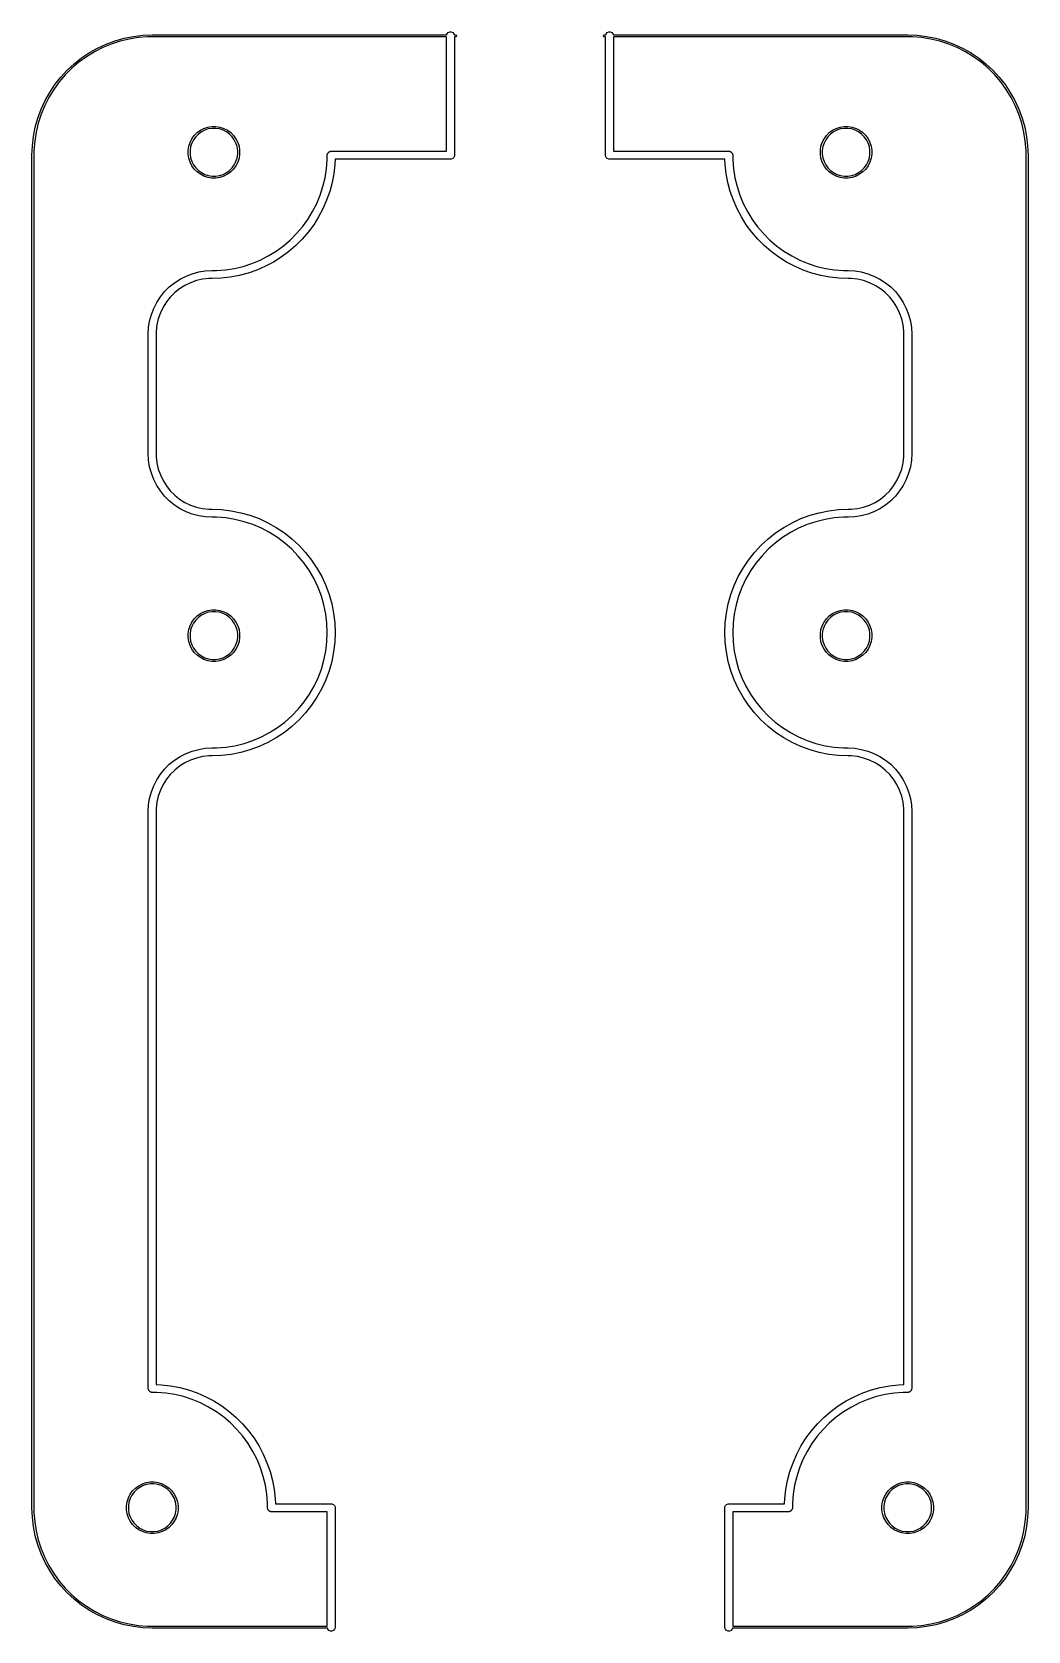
# Model space of a CAD drawing. Header units: millimetres. Extents: x 119.9 to 170.1, y -110.2 to -29.8.
import ezdxf

# ---------------------------------------------------------------- set-up
doc = ezdxf.new("R2010")
doc.units = ezdxf.units.MM
doc.layers.add('User.Drawings', color=9, linetype='CONTINUOUS', true_color=0xc2c2c2)

msp = doc.modelspace()

# ---------------------------------------------------------------- linework, layer by layer
at = {"layer": 'User.Drawings', "linetype": 'CONTINUOUS'}
for p, q in [((123.253357, -30.60941), (123.684765, -30.410529)), ((123.939014, -30.413454), (123.507052, -30.592379)), ((123.684765, -30.410529), (124.130447, -30.246108)), ((124.383683, -30.268972), (123.939014, -30.413454)), ((124.130447, -30.246108), (124.587655, -30.117162)), ((124.838317, -30.159825), (124.383683, -30.268972)), ((124.587655, -30.117162), (125.053571, -30.024485)), ((125.300113, -30.086683), (124.838317, -30.159825)), ((125.053571, -30.024485), (125.525322, -29.96865)), ((125.766224, -30.05), (125.300113, -30.086683)), ((125.525322, -29.96865), (125.999986, -29.95)), ((126, -30.05), (125.766224, -30.05)), ((125.999986, -29.95), (125.999999, -29.949998)), ((125.999999, -29.949998), (140.808391, -29.949999)), ((126.000006, -30.049998), (126, -30.05)), ((140.8, -30.049999), (126.000006, -30.049998)), ((140.8, -35.799999), (140.8, -30.049999)), ((140.808391, -29.949999), (140.833706, -29.888886)), ((140.833706, -29.888886), (140.888886, -29.833706)), ((140.888886, -29.833706), (140.960982, -29.803843)), ((140.960982, -29.803843), (141.039018, -29.803843)), ((141.039018, -29.803843), (141.111114, -29.833706)), ((141.111114, -29.833706), (141.166294, -29.888886)), ((141.166294, -29.888886), (141.191608, -29.949999)), ((141.191608, -29.949999), (141.25, -29.95)), ((141.25, -30.05), (141.2, -30.049999)), ((141.2, -30.049999), (141.2, -35.999999)), ((141.25, -29.95), (141.269134, -29.953806)), ((141.269134, -30.046194), (141.25, -30.05)), ((141.269134, -29.953806), (141.296194, -29.980866)), ((141.296194, -30.019134), (141.269134, -30.046194)), ((141.296194, -29.980866), (141.296194, -30.019134)), ((148.703807, -29.980868), (148.730867, -29.953808)), ((148.703807, -30.019136), (148.703807, -29.980868)), ((148.730867, -30.046196), (148.703807, -30.019136)), ((148.730867, -29.953808), (148.750001, -29.950002)), ((148.750001, -30.050002), (148.730867, -30.046196)), ((148.750001, -29.950002), (148.808391, -29.950001)), ((148.8, -30.050001), (148.750001, -30.050002)), ((148.8, -36), (148.8, -30.050001)), ((148.808391, -29.950001), (148.833706, -29.888886)), ((148.833706, -29.888886), (148.888886, -29.833706)), ((148.888886, -29.833706), (148.960982, -29.803843)), ((148.960982, -29.803843), (149.039018, -29.803843)), ((149.039018, -29.803843), (149.111114, -29.833706)), ((149.111114, -29.833706), (149.166294, -29.888886)), ((149.166294, -29.888886), (149.191608, -29.950001)), ((149.191608, -29.950001), (164, -29.95)), ((164, -30.05), (149.2, -30.050001)), ((149.2, -30.050001), (149.2, -35.799999)), ((164, -29.95), (164.474678, -29.96865)), ((164.233776, -30.05), (164, -30.05)), ((164.699887, -30.086683), (164.233776, -30.05)), ((164.474678, -29.96865), (164.946429, -30.024485)), ((165.161683, -30.159825), (164.699887, -30.086683)), ((164.946429, -30.024485), (165.412345, -30.117162)), ((165.616317, -30.268972), (165.161683, -30.159825)), ((165.412345, -30.117162), (165.869553, -30.246108)), ((166.060986, -30.413454), (165.616317, -30.268972)), ((165.869553, -30.246108), (166.315235, -30.410529)), ((166.492948, -30.592379), (166.060986, -30.413454)), ((166.315235, -30.410529), (166.746643, -30.60941)), ((122.313548, -31.323759), (121.958019, -31.627409)), ((122.070839, -31.399544), (122.443899, -31.105447)), ((122.691806, -31.048938), (122.313548, -31.323759)), ((122.443899, -31.105447), (122.838883, -30.841527)), ((123.09046, -30.804643), (122.691806, -31.048938)), ((122.838883, -30.841527), (123.253357, -30.60941)), ((123.507052, -30.592379), (123.09046, -30.804643)), ((166.90954, -30.804643), (166.492948, -30.592379)), ((166.746643, -30.60941), (167.161117, -30.841527)), ((167.308194, -31.048938), (166.90954, -30.804643)), ((167.161117, -30.841527), (167.556101, -31.105447)), ((167.686452, -31.323759), (167.308194, -31.048938)), ((167.556101, -31.105447), (167.929161, -31.399544)), ((168.041981, -31.627409), (167.686452, -31.323759)), ((121.105447, -32.443899), (121.399544, -32.070839)), ((121.627409, -31.958019), (121.323759, -32.313548)), ((121.399544, -32.070839), (121.722004, -31.722004)), ((121.958019, -31.627409), (121.627409, -31.958019)), ((121.722004, -31.722004), (122.070839, -31.399544)), ((167.929161, -31.399544), (168.277996, -31.722004)), ((168.372591, -31.958019), (168.041981, -31.627409)), ((168.277996, -31.722004), (168.600456, -32.070839)), ((168.676241, -32.313548), (168.372591, -31.958019)), ((168.600456, -32.070839), (168.894553, -32.443899)), ((120.60941, -33.253357), (120.841527, -32.838883)), ((121.048938, -32.691806), (120.804643, -33.09046)), ((120.841527, -32.838883), (121.105447, -32.443899)), ((121.323759, -32.313548), (121.048938, -32.691806)), ((168.951062, -32.691806), (168.676241, -32.313548)), ((168.894553, -32.443899), (169.158473, -32.838883)), ((169.195357, -33.09046), (168.951062, -32.691806)), ((169.158473, -32.838883), (169.39059, -33.253357)), ((120.246108, -34.130447), (120.410529, -33.684765)), ((120.410529, -33.684765), (120.60941, -33.253357)), ((120.592379, -33.507052), (120.413454, -33.939014)), ((120.804643, -33.09046), (120.592379, -33.507052)), ((169.407621, -33.507052), (169.195357, -33.09046)), ((169.39059, -33.253357), (169.589471, -33.684765)), ((169.586546, -33.939014), (169.407621, -33.507052)), ((169.589471, -33.684765), (169.753892, -34.130447)), ((120.117162, -34.587655), (120.246108, -34.130447)), ((120.268972, -34.383683), (120.159825, -34.838317)), ((120.413454, -33.939014), (120.268972, -34.383683)), ((128.796521, -34.585919), (128.998003, -34.554007)), ((128.998003, -34.554007), (129.201997, -34.554007)), ((129.201997, -34.554007), (129.403479, -34.585919)), ((160.596521, -34.585919), (160.798003, -34.554007)), ((160.798003, -34.554007), (161.001997, -34.554007)), ((161.001997, -34.554007), (161.203479, -34.585919)), ((169.731028, -34.383683), (169.586546, -33.939014)), ((169.840175, -34.838317), (169.731028, -34.383683)), ((169.753892, -34.130447), (169.882838, -34.587655)), ((119.96865, -35.525322), (120.024485, -35.053571)), ((120.024485, -35.053571), (120.117162, -34.587655)), ((120.086683, -35.300113), (120.05, -35.766224)), ((120.159825, -34.838317), (120.086683, -35.300113)), ((127.835919, -35.546521), (127.898957, -35.352512)), ((127.898957, -35.352512), (127.991568, -35.170752)), ((128.073668, -35.221063), (127.987916, -35.38936)), ((127.991568, -35.170752), (128.111472, -35.005718)), ((128.184691, -35.068252), (128.073668, -35.221063)), ((128.111472, -35.005718), (128.255718, -34.861472)), ((128.318252, -34.934691), (128.184691, -35.068252)), ((128.255718, -34.861472), (128.420752, -34.741568)), ((128.471063, -34.823668), (128.318252, -34.934691)), ((128.420752, -34.741568), (128.602512, -34.648957)), ((128.63936, -34.737916), (128.471063, -34.823668)), ((128.602512, -34.648957), (128.796521, -34.585919)), ((128.818999, -34.679548), (128.63936, -34.737916)), ((129.005558, -34.65), (128.818999, -34.679548)), ((129.194442, -34.65), (129.005558, -34.65)), ((129.381001, -34.679548), (129.194442, -34.65)), ((129.56064, -34.737916), (129.381001, -34.679548)), ((129.403479, -34.585919), (129.597488, -34.648957)), ((129.728937, -34.823668), (129.56064, -34.737916)), ((129.597488, -34.648957), (129.779248, -34.741568)), ((129.881748, -34.934691), (129.728937, -34.823668)), ((129.779248, -34.741568), (129.944282, -34.861472)), ((130.015309, -35.068252), (129.881748, -34.934691)), ((129.944282, -34.861472), (130.088528, -35.005718)), ((130.126332, -35.221063), (130.015309, -35.068252)), ((130.088528, -35.005718), (130.208432, -35.170752)), ((130.212084, -35.38936), (130.126332, -35.221063)), ((130.208432, -35.170752), (130.301043, -35.352512)), ((130.301043, -35.352512), (130.364081, -35.546521)), ((159.635919, -35.546521), (159.698957, -35.352512)), ((159.698957, -35.352512), (159.791568, -35.170752)), ((159.873668, -35.221063), (159.787916, -35.38936)), ((159.791568, -35.170752), (159.911472, -35.005718)), ((159.984691, -35.068252), (159.873668, -35.221063)), ((159.911472, -35.005718), (160.055718, -34.861472)), ((160.118252, -34.934691), (159.984691, -35.068252)), ((160.055718, -34.861472), (160.220752, -34.741568)), ((160.271063, -34.823668), (160.118252, -34.934691)), ((160.220752, -34.741568), (160.402512, -34.648957)), ((160.43936, -34.737916), (160.271063, -34.823668)), ((160.402512, -34.648957), (160.596521, -34.585919)), ((160.618999, -34.679548), (160.43936, -34.737916)), ((160.805558, -34.65), (160.618999, -34.679548)), ((160.994442, -34.65), (160.805558, -34.65)), ((161.181001, -34.679548), (160.994442, -34.65)), ((161.36064, -34.737916), (161.181001, -34.679548)), ((161.203479, -34.585919), (161.397488, -34.648957)), ((161.528937, -34.823668), (161.36064, -34.737916)), ((161.397488, -34.648957), (161.579248, -34.741568)), ((161.681748, -34.934691), (161.528937, -34.823668)), ((161.579248, -34.741568), (161.744282, -34.861472)), ((161.815309, -35.068252), (161.681748, -34.934691)), ((161.744282, -34.861472), (161.888528, -35.005718)), ((161.926332, -35.221063), (161.815309, -35.068252)), ((161.888528, -35.005718), (162.008432, -35.170752)), ((162.012084, -35.38936), (161.926332, -35.221063)), ((162.008432, -35.170752), (162.101043, -35.352512)), ((162.101043, -35.352512), (162.164081, -35.546521)), ((169.913317, -35.300113), (169.840175, -34.838317)), ((169.882838, -34.587655), (169.975515, -35.053571)), ((169.95, -35.766224), (169.913317, -35.300113)), ((169.975515, -35.053571), (170.03135, -35.525322)), ((119.95, -35.999999), (119.96865, -35.525322)), ((119.95, -36), (119.95, -35.999999)), ((119.95, -103.999999), (119.95, -36)), ((120.05, -35.766224), (120.05, -35.999999)), ((120.05, -35.999999), (120.05, -36)), ((120.05, -36), (120.05, -103.999999)), ((127.804007, -35.748003), (127.835919, -35.546521)), ((127.804007, -35.755558), (127.804007, -35.748003)), ((127.804007, -35.951997), (127.804007, -35.755558)), ((127.835919, -36.153479), (127.804007, -35.951997)), ((127.898957, -36.347488), (127.835919, -36.153479)), ((127.929548, -35.568999), (127.9, -35.755558)), ((127.9, -35.755558), (127.9, -35.944442)), ((127.9, -35.944442), (127.929548, -36.131001)), ((127.987916, -35.38936), (127.929548, -35.568999)), ((127.929548, -36.131001), (127.987916, -36.31064)), ((130.270452, -35.568999), (130.212084, -35.38936)), ((130.212084, -36.31064), (130.270452, -36.131001)), ((130.3, -35.755558), (130.270452, -35.568999)), ((130.270452, -36.131001), (130.3, -35.944442)), ((130.3, -35.944442), (130.3, -35.755558)), ((130.364081, -36.153479), (130.301043, -36.347488)), ((130.364081, -35.546521), (130.395993, -35.748003)), ((130.395993, -35.951997), (130.364081, -36.153479)), ((130.395993, -35.748003), (130.395993, -35.951997)), ((134.799999, -35.999999), (134.803843, -35.980673)), ((134.799999, -36.227882), (134.799999, -35.999999)), ((134.803843, -35.960982), (134.811378, -35.942789)), ((134.803843, -35.980673), (134.803843, -35.960982)), ((134.811378, -35.942789), (134.815223, -35.923462)), ((134.815223, -35.923462), (134.82617, -35.907078)), ((134.82617, -35.907078), (134.833706, -35.888886)), ((134.833706, -35.888886), (134.847631, -35.87496)), ((134.847631, -35.87496), (134.858578, -35.858578)), ((134.858578, -35.858578), (134.87496, -35.847631)), ((134.87496, -35.847631), (134.888886, -35.833706)), ((134.888886, -35.833706), (134.907078, -35.82617)), ((134.907078, -35.82617), (134.923462, -35.815223)), ((134.923462, -35.815223), (134.942789, -35.811378)), ((134.942789, -35.811378), (134.960982, -35.803843)), ((134.960982, -35.803843), (134.999988, -35.800001)), ((134.999988, -35.800001), (134.999999, -35.799999)), ((134.999999, -35.799999), (135.000004, -35.799999)), ((135.000004, -35.799999), (140.8, -35.799999)), ((141.111114, -36.166293), (141.039018, -36.196156)), ((141.166294, -36.111113), (141.111114, -36.166293)), ((141.196157, -36.039017), (141.166294, -36.111113)), ((141.2, -35.999999), (141.196157, -36.039017)), ((148.803843, -36.039017), (148.8, -36)), ((148.803843, -36.039018), (148.803843, -36.039017)), ((148.833706, -36.111114), (148.803843, -36.039018)), ((148.888886, -36.166294), (148.833706, -36.111114)), ((148.960982, -36.196157), (148.888886, -36.166294)), ((149.2, -35.799999), (154.999999, -35.799999)), ((154.999999, -35.799999), (155.039017, -35.803842)), ((155.039017, -35.803842), (155.057215, -35.811379)), ((155.057215, -35.811379), (155.076536, -35.815223)), ((155.076536, -35.815223), (155.092914, -35.826166)), ((155.092914, -35.826166), (155.111113, -35.833705)), ((155.111113, -35.833705), (155.125043, -35.847635)), ((155.125043, -35.847635), (155.14142, -35.858578)), ((155.14142, -35.858578), (155.152362, -35.874954)), ((155.152362, -35.874954), (155.166293, -35.888885)), ((155.166293, -35.888885), (155.173831, -35.907083)), ((155.173831, -35.907083), (155.184775, -35.923462)), ((155.184775, -35.923462), (155.188618, -35.942782)), ((155.188618, -35.942782), (155.196156, -35.960981)), ((155.196156, -35.960981), (155.196156, -35.980678)), ((155.196156, -35.980678), (155.199999, -35.999999)), ((155.199999, -35.999999), (155.199999, -36.227882)), ((159.604007, -35.748003), (159.635919, -35.546521)), ((159.604007, -35.755558), (159.604007, -35.748003)), ((159.604007, -35.951997), (159.604007, -35.755558)), ((159.635919, -36.153479), (159.604007, -35.951997)), ((159.698957, -36.347488), (159.635919, -36.153479)), ((159.729548, -35.568999), (159.7, -35.755558)), ((159.7, -35.755558), (159.7, -35.944442)), ((159.7, -35.944442), (159.729548, -36.131001)), ((159.787916, -35.38936), (159.729548, -35.568999)), ((159.729548, -36.131001), (159.787916, -36.31064)), ((162.070452, -35.568999), (162.012084, -35.38936)), ((162.012084, -36.31064), (162.070452, -36.131001)), ((162.1, -35.755558), (162.070452, -35.568999)), ((162.070452, -36.131001), (162.1, -35.944442)), ((162.1, -35.944442), (162.1, -35.755558)), ((162.164081, -36.153479), (162.101043, -36.347488)), ((162.164081, -35.546521), (162.195993, -35.748003)), ((162.195993, -35.951997), (162.164081, -36.153479)), ((162.195993, -35.748003), (162.195993, -35.951997)), ((169.95, -36), (169.95, -35.766224)), ((169.950001, -36.000003), (169.95, -36)), ((169.950001, -103.999996), (169.950001, -36.000003)), ((170.03135, -35.525322), (170.049999, -35.999993)), ((170.049999, -35.999993), (170.050001, -36)), ((170.050001, -36), (170.050001, -104)), ((127.991568, -36.529248), (127.898957, -36.347488)), ((127.987916, -36.31064), (128.073668, -36.478937)), ((128.111472, -36.694282), (127.991568, -36.529248)), ((128.073668, -36.478937), (128.184691, -36.631748)), ((128.255718, -36.838528), (128.111472, -36.694282)), ((128.184691, -36.631748), (128.318252, -36.765309)), ((128.420752, -36.958432), (128.255718, -36.838528)), ((128.318252, -36.765309), (128.471063, -36.876332)), ((128.602512, -37.051043), (128.420752, -36.958432)), ((128.471063, -36.876332), (128.63936, -36.962084)), ((128.63936, -36.962084), (128.818999, -37.020452)), ((129.381001, -37.020452), (129.56064, -36.962084)), ((129.56064, -36.962084), (129.728937, -36.876332)), ((129.779248, -36.958432), (129.597488, -37.051043)), ((129.728937, -36.876332), (129.881748, -36.765309)), ((129.944282, -36.838528), (129.779248, -36.958432)), ((129.881748, -36.765309), (130.015309, -36.631748)), ((130.088528, -36.694282), (129.944282, -36.838528)), ((130.015309, -36.631748), (130.126332, -36.478937)), ((130.208432, -36.529248), (130.088528, -36.694282)), ((130.126332, -36.478937), (130.212084, -36.31064)), ((130.301043, -36.347488), (130.208432, -36.529248)), ((134.692943, -37.132396), (134.76424, -36.682242)), ((134.76424, -36.682242), (134.799999, -36.227882)), ((135.13075, -36.924061), (135.044552, -37.379629)), ((135.182663, -36.463326), (135.13075, -36.924061)), ((135.192515, -36.199999), (135.182663, -36.463326)), ((141, -36.199999), (135.192515, -36.199999)), ((141.039018, -36.196156), (141, -36.199999)), ((149, -36.2), (148.960982, -36.196157)), ((154.807482, -36.199999), (149, -36.2)), ((154.817335, -36.463326), (154.807482, -36.199999)), ((154.869248, -36.924061), (154.817335, -36.463326)), ((154.955446, -37.379629), (154.869248, -36.924061)), ((155.199999, -36.227882), (155.235758, -36.682242)), ((155.235758, -36.682242), (155.307055, -37.132396)), ((159.791568, -36.529248), (159.698957, -36.347488)), ((159.787916, -36.31064), (159.873668, -36.478937)), ((159.911472, -36.694282), (159.791568, -36.529248)), ((159.873668, -36.478937), (159.984691, -36.631748)), ((160.055718, -36.838528), (159.911472, -36.694282)), ((159.984691, -36.631748), (160.118252, -36.765309)), ((160.220752, -36.958432), (160.055718, -36.838528)), ((160.118252, -36.765309), (160.271063, -36.876332)), ((160.402512, -37.051043), (160.220752, -36.958432)), ((160.271063, -36.876332), (160.43936, -36.962084)), ((160.43936, -36.962084), (160.618999, -37.020452)), ((161.181001, -37.020452), (161.36064, -36.962084)), ((161.36064, -36.962084), (161.528937, -36.876332)), ((161.579248, -36.958432), (161.397488, -37.051043)), ((161.528937, -36.876332), (161.681748, -36.765309)), ((161.744282, -36.838528), (161.579248, -36.958432)), ((161.681748, -36.765309), (161.815309, -36.631748)), ((161.888528, -36.694282), (161.744282, -36.838528)), ((161.815309, -36.631748), (161.926332, -36.478937)), ((162.008432, -36.529248), (161.888528, -36.694282)), ((161.926332, -36.478937), (162.012084, -36.31064)), ((162.101043, -36.347488), (162.008432, -36.529248)), ((128.796521, -37.114081), (128.602512, -37.051043)), ((128.998003, -37.145993), (128.796521, -37.114081)), ((128.818999, -37.020452), (129.005558, -37.05)), ((129.201997, -37.145993), (128.998003, -37.145993)), ((129.005558, -37.05), (129.194442, -37.05)), ((129.194442, -37.05), (129.381001, -37.020452)), ((129.403479, -37.114081), (129.201997, -37.145993)), ((129.597488, -37.051043), (129.403479, -37.114081)), ((134.445707, -38.009027), (134.586547, -37.575568)), ((134.586547, -37.575568), (134.692943, -37.132396)), ((135.044552, -37.379629), (134.924551, -37.827481)), ((155.075447, -37.827481), (154.955446, -37.379629)), ((155.307055, -37.132396), (155.413451, -37.575568)), ((155.413451, -37.575568), (155.554291, -38.009027)), ((160.596521, -37.114081), (160.402512, -37.051043)), ((160.798003, -37.145993), (160.596521, -37.114081)), ((160.618999, -37.020452), (160.805558, -37.05)), ((161.001997, -37.145993), (160.798003, -37.145993)), ((160.805558, -37.05), (160.994442, -37.05)), ((160.994442, -37.05), (161.181001, -37.020452)), ((161.203479, -37.114081), (161.001997, -37.145993)), ((161.397488, -37.051043), (161.203479, -37.114081)), ((134.064381, -38.836189), (134.271294, -38.430099)), ((134.271294, -38.430099), (134.445707, -38.009027)), ((134.771417, -38.265113), (134.586006, -38.690078)), ((134.924551, -37.827481), (134.771417, -38.265113)), ((155.228581, -38.265113), (155.075447, -37.827481)), ((155.413992, -38.690078), (155.228581, -38.265113)), ((155.554291, -38.009027), (155.728704, -38.430099)), ((155.728704, -38.430099), (155.935617, -38.836189)), ((133.558352, -39.593515), (133.826244, -39.224793)), ((133.826244, -39.224793), (134.064381, -38.836189)), ((134.369357, -39.099999), (134.12268, -39.492584)), ((134.586006, -38.690078), (134.369357, -39.099999)), ((155.630641, -39.099999), (155.413992, -38.690078)), ((155.877318, -39.492584), (155.630641, -39.099999)), ((155.935617, -38.836189), (156.173754, -39.224793)), ((156.173754, -39.224793), (156.441646, -39.593515)), ((132.940081, -40.262356), (133.262356, -39.940081)), ((133.262356, -39.940081), (133.558352, -39.593515)), ((133.847355, -39.865636), (133.544921, -40.21707)), ((134.12268, -39.492584), (133.847355, -39.865636)), ((156.152643, -39.865636), (155.877318, -39.492584)), ((156.455077, -40.21707), (156.152643, -39.865636)), ((156.441646, -39.593515), (156.737642, -39.940081)), ((156.737642, -39.940081), (157.059917, -40.262356)), ((131.836189, -41.064381), (132.224793, -40.826244)), ((132.224793, -40.826244), (132.593515, -40.558352)), ((132.865636, -40.847355), (132.492584, -41.12268)), ((132.593515, -40.558352), (132.940081, -40.262356)), ((133.21707, -40.544921), (132.865636, -40.847355)), ((133.544921, -40.21707), (133.21707, -40.544921)), ((156.782928, -40.544921), (156.455077, -40.21707)), ((157.134362, -40.847355), (156.782928, -40.544921)), ((157.059917, -40.262356), (157.406483, -40.558352)), ((157.507414, -41.12268), (157.134362, -40.847355)), ((157.406483, -40.558352), (157.775205, -40.826244)), ((157.775205, -40.826244), (158.163809, -41.064381)), ((128.665508, -41.817529), (128.999999, -41.799999)), ((128.999999, -41.799999), (129.227882, -41.799999)), ((129.227882, -41.799999), (129.682242, -41.76424)), ((129.682242, -41.76424), (130.132396, -41.692943)), ((130.132396, -41.692943), (130.575568, -41.586547)), ((130.575568, -41.586547), (131.009027, -41.445707)), ((131.265113, -41.771417), (130.827481, -41.924551)), ((131.009027, -41.445707), (131.430099, -41.271294)), ((131.690078, -41.586006), (131.265113, -41.771417)), ((131.430099, -41.271294), (131.836189, -41.064381)), ((132.099999, -41.369357), (131.690078, -41.586006)), ((132.492584, -41.12268), (132.099999, -41.369357)), ((157.899999, -41.369357), (157.507414, -41.12268)), ((158.30992, -41.586006), (157.899999, -41.369357)), ((158.163809, -41.064381), (158.569899, -41.271294)), ((158.734885, -41.771417), (158.30992, -41.586006)), ((158.569899, -41.271294), (158.990971, -41.445707)), ((159.172517, -41.924551), (158.734885, -41.771417)), ((158.990971, -41.445707), (159.42443, -41.586547)), ((159.42443, -41.586547), (159.867602, -41.692943)), ((159.867602, -41.692943), (160.317756, -41.76424)), ((160.317756, -41.76424), (160.772116, -41.799999)), ((160.772116, -41.799999), (160.999999, -41.799999)), ((160.999999, -41.799999), (161.33449, -41.817529)), ((126.858781, -42.621936), (127.119086, -42.411145)), ((127.119086, -42.411145), (127.399999, -42.228718)), ((127.643452, -42.545512), (127.377167, -42.712831)), ((127.399999, -42.228718), (127.698442, -42.076654)), ((127.926797, -42.40906), (127.643452, -42.545512)), ((127.698442, -42.076654), (128.011145, -41.956618)), ((128.223638, -42.305191), (127.926797, -42.40906)), ((128.011145, -41.956618), (128.334682, -41.869927)), ((128.530243, -42.235211), (128.223638, -42.305191)), ((128.334682, -41.869927), (128.665508, -41.817529)), ((128.842754, -42.199999), (128.530243, -42.235211)), ((128.999999, -42.199999), (128.842754, -42.199999)), ((129.463326, -42.182663), (128.999999, -42.199999)), ((129.924061, -42.13075), (129.463326, -42.182663)), ((130.379629, -42.044552), (129.924061, -42.13075)), ((130.827481, -41.924551), (130.379629, -42.044552)), ((159.620369, -42.044552), (159.172517, -41.924551)), ((160.075937, -42.13075), (159.620369, -42.044552)), ((160.536672, -42.182663), (160.075937, -42.13075)), ((160.999999, -42.199999), (160.536672, -42.182663)), ((161.157244, -42.199999), (160.999999, -42.199999)), ((161.469755, -42.235211), (161.157244, -42.199999)), ((161.33449, -41.817529), (161.665316, -41.869927)), ((161.77636, -42.305191), (161.469755, -42.235211)), ((161.665316, -41.869927), (161.988853, -41.956618)), ((162.073201, -42.40906), (161.77636, -42.305191)), ((161.988853, -41.956618), (162.301556, -42.076654)), ((162.356546, -42.545512), (162.073201, -42.40906)), ((162.301556, -42.076654), (162.599999, -42.228718)), ((162.622831, -42.712831), (162.356546, -42.545512)), ((162.599999, -42.228718), (162.880912, -42.411145)), ((162.880912, -42.411145), (163.141217, -42.621936)), ((126.076654, -43.698442), (126.228718, -43.399999)), ((126.228718, -43.399999), (126.411145, -43.119086)), ((126.411145, -43.119086), (126.621936, -42.858781)), ((126.712831, -43.377167), (126.545512, -43.643452)), ((126.621936, -42.858781), (126.858781, -42.621936)), ((126.908912, -43.131289), (126.712831, -43.377167)), ((127.131289, -42.908912), (126.908912, -43.131289)), ((127.377167, -42.712831), (127.131289, -42.908912)), ((162.868709, -42.908912), (162.622831, -42.712831)), ((163.091086, -43.131289), (162.868709, -42.908912)), ((163.287167, -43.377167), (163.091086, -43.131289)), ((163.141217, -42.621936), (163.378062, -42.858781)), ((163.454486, -43.643452), (163.287167, -43.377167)), ((163.378062, -42.858781), (163.588853, -43.119086)), ((163.588853, -43.119086), (163.77128, -43.399999)), ((163.77128, -43.399999), (163.923344, -43.698442)), ((125.869927, -44.334682), (125.956618, -44.011145)), ((125.956618, -44.011145), (126.076654, -43.698442)), ((126.40906, -43.926797), (126.305191, -44.223638)), ((126.545512, -43.643452), (126.40906, -43.926797)), ((163.590938, -43.926797), (163.454486, -43.643452)), ((163.694807, -44.223638), (163.590938, -43.926797)), ((163.923344, -43.698442), (164.04338, -44.011145)), ((164.04338, -44.011145), (164.130071, -44.334682)), ((125.799999, -44.999999), (125.817529, -44.665508)), ((125.799999, -50.999999), (125.799999, -44.999999)), ((125.817529, -44.665508), (125.869927, -44.334682)), ((126.235211, -44.530243), (126.199999, -44.842754)), ((126.199999, -44.842754), (126.199999, -44.999999)), ((126.199999, -44.999999), (126.199999, -50.999999)), ((126.305191, -44.223638), (126.235211, -44.530243)), ((163.764787, -44.530243), (163.694807, -44.223638)), ((163.799999, -44.842754), (163.764787, -44.530243)), ((163.799999, -44.999999), (163.799999, -44.842754)), ((163.799999, -50.999999), (163.799999, -44.999999)), ((164.130071, -44.334682), (164.182469, -44.665508)), ((164.182469, -44.665508), (164.199999, -44.999999)), ((164.199999, -44.999999), (164.199999, -50.999999)), ((125.817529, -51.33449), (125.799999, -50.999999)), ((125.869927, -51.665316), (125.817529, -51.33449)), ((126.199999, -50.999999), (126.199999, -51.157244)), ((126.199999, -51.157244), (126.235211, -51.469755)), ((163.764787, -51.469755), (163.799999, -51.157244)), ((163.799999, -51.157244), (163.799999, -50.999999)), ((164.182469, -51.33449), (164.130071, -51.665316)), ((164.199999, -50.999999), (164.182469, -51.33449)), ((125.956618, -51.988853), (125.869927, -51.665316)), ((126.076654, -52.301556), (125.956618, -51.988853)), ((126.235211, -51.469755), (126.305191, -51.77636)), ((126.305191, -51.77636), (126.40906, -52.073201)), ((126.40906, -52.073201), (126.545512, -52.356546)), ((163.454486, -52.356546), (163.590938, -52.073201)), ((163.590938, -52.073201), (163.694807, -51.77636)), ((163.694807, -51.77636), (163.764787, -51.469755)), ((164.04338, -51.988853), (163.923344, -52.301556)), ((164.130071, -51.665316), (164.04338, -51.988853)), ((126.228718, -52.599999), (126.076654, -52.301556)), ((126.411145, -52.880912), (126.228718, -52.599999)), ((126.621936, -53.141217), (126.411145, -52.880912)), ((126.545512, -52.356546), (126.712831, -52.622831)), ((126.712831, -52.622831), (126.908912, -52.868709)), ((126.908912, -52.868709), (127.131289, -53.091086)), ((162.868709, -53.091086), (163.091086, -52.868709)), ((163.091086, -52.868709), (163.287167, -52.622831)), ((163.287167, -52.622831), (163.454486, -52.356546)), ((163.588853, -52.880912), (163.378062, -53.141217)), ((163.77128, -52.599999), (163.588853, -52.880912)), ((163.923344, -52.301556), (163.77128, -52.599999)), ((126.858781, -53.378062), (126.621936, -53.141217)), ((127.119086, -53.588853), (126.858781, -53.378062)), ((127.399999, -53.77128), (127.119086, -53.588853)), ((127.131289, -53.091086), (127.377167, -53.287167)), ((127.377167, -53.287167), (127.643452, -53.454486)), ((127.698442, -53.923344), (127.399999, -53.77128)), ((127.643452, -53.454486), (127.926797, -53.590938)), ((127.926797, -53.590938), (128.223638, -53.694807)), ((128.223638, -53.694807), (128.530243, -53.764787)), ((128.530243, -53.764787), (128.842754, -53.799999)), ((128.842754, -53.799999), (128.999999, -53.799999)), ((128.999999, -53.799999), (129.486445, -53.819112)), ((129.486445, -53.819112), (129.969893, -53.876331)), ((160.030105, -53.876331), (160.513553, -53.819112)), ((160.513553, -53.819112), (160.999999, -53.799999)), ((160.999999, -53.799999), (161.157244, -53.799999)), ((161.157244, -53.799999), (161.469755, -53.764787)), ((161.469755, -53.764787), (161.77636, -53.694807)), ((161.77636, -53.694807), (162.073201, -53.590938)), ((162.073201, -53.590938), (162.356546, -53.454486)), ((162.599999, -53.77128), (162.301556, -53.923344)), ((162.356546, -53.454486), (162.622831, -53.287167)), ((162.880912, -53.588853), (162.599999, -53.77128)), ((162.622831, -53.287167), (162.868709, -53.091086)), ((163.141217, -53.378062), (162.880912, -53.588853)), ((163.378062, -53.141217), (163.141217, -53.378062)), ((128.011145, -54.04338), (127.698442, -53.923344)), ((128.334682, -54.130071), (128.011145, -54.04338)), ((128.665508, -54.182469), (128.334682, -54.130071)), ((128.999999, -54.199999), (128.665508, -54.182469)), ((129.233731, -54.199999), (128.999999, -54.199999)), ((129.699679, -54.237614), (129.233731, -54.199999)), ((130.16109, -54.3126), (129.699679, -54.237614)), ((129.969893, -53.876331), (130.44736, -53.971305)), ((130.61497, -54.424472), (130.16109, -54.3126)), ((130.44736, -53.971305), (130.915904, -54.103449)), ((131.058377, -54.572503), (130.61497, -54.424472)), ((130.915904, -54.103449), (131.372636, -54.271946)), ((131.488434, -54.755733), (131.058377, -54.572503)), ((131.372636, -54.271946), (131.81474, -54.475759)), ((131.81474, -54.475759), (132.23949, -54.71363)), ((157.760508, -54.71363), (158.185258, -54.475759)), ((158.185258, -54.475759), (158.627362, -54.271946)), ((158.941621, -54.572503), (158.511564, -54.755733)), ((158.627362, -54.271946), (159.084094, -54.103449)), ((159.385028, -54.424472), (158.941621, -54.572503)), ((159.084094, -54.103449), (159.552638, -53.971305)), ((159.838908, -54.3126), (159.385028, -54.424472)), ((159.552638, -53.971305), (160.030105, -53.876331)), ((160.300319, -54.237614), (159.838908, -54.3126)), ((160.766267, -54.199999), (160.300319, -54.237614)), ((160.999999, -54.199999), (160.766267, -54.199999)), ((161.33449, -54.182469), (160.999999, -54.199999)), ((161.665316, -54.130071), (161.33449, -54.182469)), ((161.988853, -54.04338), (161.665316, -54.130071)), ((162.301556, -53.923344), (161.988853, -54.04338)), ((131.902353, -54.972974), (131.488434, -54.755733)), ((132.297449, -55.222818), (131.902353, -54.972974)), ((132.23949, -54.71363), (132.644268, -54.984094)), ((132.67116, -55.503643), (132.297449, -55.222818)), ((132.644268, -54.984094), (133.026577, -55.285482)), ((133.026577, -55.285482), (133.384061, -55.615937)), ((156.615937, -55.615937), (156.973421, -55.285482)), ((156.973421, -55.285482), (157.35573, -54.984094)), ((157.702549, -55.222818), (157.328838, -55.503643)), ((157.35573, -54.984094), (157.760508, -54.71363)), ((158.097645, -54.972974), (157.702549, -55.222818)), ((158.511564, -54.755733), (158.097645, -54.972974)), ((133.021062, -55.813629), (132.67116, -55.503643)), ((133.344885, -56.150766), (133.021062, -55.813629)), ((133.640531, -56.512866), (133.344885, -56.150766)), ((133.384061, -55.615937), (133.714516, -55.973421)), ((133.714516, -55.973421), (134.015904, -56.35573)), ((155.984094, -56.35573), (156.285482, -55.973421)), ((156.285482, -55.973421), (156.615937, -55.615937)), ((156.655113, -56.150766), (156.359467, -56.512866)), ((156.978936, -55.813629), (156.655113, -56.150766)), ((157.328838, -55.503643), (156.978936, -55.813629)), ((133.906081, -56.897581), (133.640531, -56.512866)), ((134.139813, -57.302417), (133.906081, -56.897581)), ((134.015904, -56.35573), (134.286368, -56.760508)), ((134.286368, -56.760508), (134.524239, -57.185258)), ((155.475759, -57.185258), (155.71363, -56.760508)), ((155.71363, -56.760508), (155.984094, -56.35573)), ((156.093917, -56.897581), (155.860185, -57.302417)), ((156.359467, -56.512866), (156.093917, -56.897581)), ((134.340211, -57.724747), (134.139813, -57.302417)), ((134.505976, -58.161834), (134.340211, -57.724747)), ((134.524239, -57.185258), (134.728052, -57.627362)), ((134.728052, -57.627362), (134.896549, -58.084094)), ((155.103449, -58.084094), (155.271946, -57.627362)), ((155.271946, -57.627362), (155.475759, -57.185258)), ((155.659787, -57.724747), (155.494022, -58.161834)), ((155.860185, -57.302417), (155.659787, -57.724747)), ((134.636033, -58.610841), (134.505976, -58.161834)), ((134.729538, -59.068858), (134.636033, -58.610841)), ((134.896549, -58.084094), (135.028693, -58.552638)), ((135.028693, -58.552638), (135.123667, -59.030105)), ((154.876331, -59.030105), (154.971305, -58.552638)), ((154.971305, -58.552638), (155.103449, -58.084094)), ((155.363965, -58.610841), (155.27046, -59.068858)), ((155.494022, -58.161834), (155.363965, -58.610841)), ((127.898957, -59.652512), (127.991568, -59.470752)), ((127.991568, -59.470752), (128.111472, -59.305718)), ((128.184691, -59.368252), (128.073668, -59.521063)), ((128.111472, -59.305718), (128.255718, -59.161472)), ((128.318252, -59.234691), (128.184691, -59.368252)), ((128.255718, -59.161472), (128.420752, -59.041568)), ((128.471063, -59.123668), (128.318252, -59.234691)), ((128.420752, -59.041568), (128.602512, -58.948957)), ((128.63936, -59.037916), (128.471063, -59.123668)), ((128.602512, -58.948957), (128.796521, -58.885919)), ((128.818999, -58.979548), (128.63936, -59.037916)), ((128.796521, -58.885919), (128.998003, -58.854007)), ((129.005558, -58.95), (128.818999, -58.979548)), ((128.998003, -58.854007), (129.201997, -58.854007)), ((129.194442, -58.95), (129.005558, -58.95)), ((129.381001, -58.979548), (129.194442, -58.95)), ((129.201997, -58.854007), (129.403479, -58.885919)), ((129.56064, -59.037916), (129.381001, -58.979548)), ((129.403479, -58.885919), (129.597488, -58.948957)), ((129.728937, -59.123668), (129.56064, -59.037916)), ((129.597488, -58.948957), (129.779248, -59.041568)), ((129.881748, -59.234691), (129.728937, -59.123668)), ((129.779248, -59.041568), (129.944282, -59.161472)), ((130.015309, -59.368252), (129.881748, -59.234691)), ((129.944282, -59.161472), (130.088528, -59.305718)), ((130.126332, -59.521063), (130.015309, -59.368252)), ((130.088528, -59.305718), (130.208432, -59.470752)), ((130.208432, -59.470752), (130.301043, -59.652512)), ((134.785884, -59.532914), (134.729538, -59.068858)), ((135.123667, -59.030105), (135.180886, -59.513553)), ((154.819112, -59.513553), (154.876331, -59.030105)), ((155.27046, -59.068858), (155.214114, -59.532914)), ((159.698957, -59.652512), (159.791568, -59.470752)), ((159.791568, -59.470752), (159.911472, -59.305718)), ((159.984691, -59.368252), (159.873668, -59.521063)), ((159.911472, -59.305718), (160.055718, -59.161472)), ((160.118252, -59.234691), (159.984691, -59.368252)), ((160.055718, -59.161472), (160.220752, -59.041568)), ((160.271063, -59.123668), (160.118252, -59.234691)), ((160.220752, -59.041568), (160.402512, -58.948957)), ((160.43936, -59.037916), (160.271063, -59.123668)), ((160.402512, -58.948957), (160.596521, -58.885919)), ((160.618999, -58.979548), (160.43936, -59.037916)), ((160.596521, -58.885919), (160.798003, -58.854007)), ((160.805558, -58.95), (160.618999, -58.979548)), ((160.798003, -58.854007), (161.001997, -58.854007)), ((160.994442, -58.95), (160.805558, -58.95)), ((161.181001, -58.979548), (160.994442, -58.95)), ((161.001997, -58.854007), (161.203479, -58.885919)), ((161.36064, -59.037916), (161.181001, -58.979548)), ((161.203479, -58.885919), (161.397488, -58.948957)), ((161.528937, -59.123668), (161.36064, -59.037916)), ((161.397488, -58.948957), (161.579248, -59.041568)), ((161.681748, -59.234691), (161.528937, -59.123668)), ((161.579248, -59.041568), (161.744282, -59.161472)), ((161.815309, -59.368252), (161.681748, -59.234691)), ((161.744282, -59.161472), (161.888528, -59.305718)), ((161.926332, -59.521063), (161.815309, -59.368252)), ((161.888528, -59.305718), (162.008432, -59.470752)), ((162.008432, -59.470752), (162.101043, -59.652512)), ((127.804007, -60.048003), (127.835919, -59.846521)), ((127.804007, -60.055558), (127.804007, -60.048003)), ((127.804007, -60.251997), (127.804007, -60.055558)), ((127.835919, -60.453479), (127.804007, -60.251997)), ((127.835919, -59.846521), (127.898957, -59.652512)), ((127.929548, -59.868999), (127.9, -60.055558)), ((127.9, -60.055558), (127.9, -60.244442)), ((127.9, -60.244442), (127.929548, -60.431001)), ((127.987916, -59.68936), (127.929548, -59.868999)), ((128.073668, -59.521063), (127.987916, -59.68936)), ((130.212084, -59.68936), (130.126332, -59.521063)), ((130.270452, -59.868999), (130.212084, -59.68936)), ((130.3, -60.055558), (130.270452, -59.868999)), ((130.270452, -60.431001), (130.3, -60.244442)), ((130.3, -60.244442), (130.3, -60.055558)), ((130.301043, -59.652512), (130.364081, -59.846521)), ((130.364081, -59.846521), (130.395993, -60.048003)), ((130.395993, -60.251997), (130.364081, -60.453479)), ((130.395993, -60.048003), (130.395993, -60.251997)), ((134.804707, -59.999999), (134.785884, -59.532914)), ((134.785884, -60.467084), (134.804707, -59.999999)), ((135.180886, -59.513553), (135.199999, -59.999999)), ((135.199999, -59.999999), (135.180886, -60.486445)), ((154.799999, -59.999999), (154.819112, -59.513553)), ((154.819112, -60.486445), (154.799999, -59.999999)), ((155.214114, -59.532914), (155.195291, -59.999999)), ((155.195291, -59.999999), (155.214114, -60.467084)), ((159.604007, -60.048003), (159.635919, -59.846521)), ((159.604007, -60.055558), (159.604007, -60.048003)), ((159.604007, -60.251997), (159.604007, -60.055558)), ((159.635919, -60.453479), (159.604007, -60.251997)), ((159.635919, -59.846521), (159.698957, -59.652512)), ((159.729548, -59.868999), (159.7, -60.055558)), ((159.7, -60.055558), (159.7, -60.244442)), ((159.7, -60.244442), (159.729548, -60.431001)), ((159.787916, -59.68936), (159.729548, -59.868999)), ((159.873668, -59.521063), (159.787916, -59.68936)), ((162.012084, -59.68936), (161.926332, -59.521063)), ((162.070452, -59.868999), (162.012084, -59.68936)), ((162.1, -60.055558), (162.070452, -59.868999)), ((162.070452, -60.431001), (162.1, -60.244442)), ((162.1, -60.244442), (162.1, -60.055558)), ((162.101043, -59.652512), (162.164081, -59.846521)), ((162.164081, -59.846521), (162.195993, -60.048003)), ((162.195993, -60.251997), (162.164081, -60.453479)), ((162.195993, -60.048003), (162.195993, -60.251997)), ((127.898957, -60.647488), (127.835919, -60.453479)), ((127.991568, -60.829248), (127.898957, -60.647488)), ((127.929548, -60.431001), (127.987916, -60.61064)), ((127.987916, -60.61064), (128.073668, -60.778937)), ((128.111472, -60.994282), (127.991568, -60.829248)), ((128.073668, -60.778937), (128.184691, -60.931748)), ((128.255718, -61.138528), (128.111472, -60.994282)), ((128.184691, -60.931748), (128.318252, -61.065309)), ((128.318252, -61.065309), (128.471063, -61.176332)), ((129.728937, -61.176332), (129.881748, -61.065309)), ((129.881748, -61.065309), (130.015309, -60.931748)), ((130.088528, -60.994282), (129.944282, -61.138528)), ((130.015309, -60.931748), (130.126332, -60.778937)), ((130.208432, -60.829248), (130.088528, -60.994282)), ((130.126332, -60.778937), (130.212084, -60.61064)), ((130.301043, -60.647488), (130.208432, -60.829248)), ((130.212084, -60.61064), (130.270452, -60.431001)), ((130.364081, -60.453479), (130.301043, -60.647488)), ((134.636033, -61.389157), (134.729538, -60.93114)), ((134.729538, -60.93114), (134.785884, -60.467084)), ((135.123667, -60.969893), (135.028693, -61.44736)), ((135.180886, -60.486445), (135.123667, -60.969893)), ((154.876331, -60.969893), (154.819112, -60.486445)), ((154.971305, -61.44736), (154.876331, -60.969893)), ((155.214114, -60.467084), (155.27046, -60.93114)), ((155.27046, -60.93114), (155.363965, -61.389157)), ((159.698957, -60.647488), (159.635919, -60.453479)), ((159.791568, -60.829248), (159.698957, -60.647488)), ((159.729548, -60.431001), (159.787916, -60.61064)), ((159.787916, -60.61064), (159.873668, -60.778937)), ((159.911472, -60.994282), (159.791568, -60.829248)), ((159.873668, -60.778937), (159.984691, -60.931748)), ((160.055718, -61.138528), (159.911472, -60.994282)), ((159.984691, -60.931748), (160.118252, -61.065309)), ((160.118252, -61.065309), (160.271063, -61.176332)), ((161.528937, -61.176332), (161.681748, -61.065309)), ((161.681748, -61.065309), (161.815309, -60.931748)), ((161.888528, -60.994282), (161.744282, -61.138528)), ((161.815309, -60.931748), (161.926332, -60.778937)), ((162.008432, -60.829248), (161.888528, -60.994282)), ((161.926332, -60.778937), (162.012084, -60.61064)), ((162.101043, -60.647488), (162.008432, -60.829248)), ((162.012084, -60.61064), (162.070452, -60.431001)), ((162.164081, -60.453479), (162.101043, -60.647488)), ((128.420752, -61.258432), (128.255718, -61.138528)), ((128.602512, -61.351043), (128.420752, -61.258432)), ((128.471063, -61.176332), (128.63936, -61.262084)), ((128.796521, -61.414081), (128.602512, -61.351043)), ((128.63936, -61.262084), (128.818999, -61.320452)), ((128.998003, -61.445993), (128.796521, -61.414081)), ((128.818999, -61.320452), (129.005558, -61.35)), ((129.201997, -61.445993), (128.998003, -61.445993)), ((129.005558, -61.35), (129.194442, -61.35)), ((129.194442, -61.35), (129.381001, -61.320452)), ((129.403479, -61.414081), (129.201997, -61.445993)), ((129.381001, -61.320452), (129.56064, -61.262084)), ((129.597488, -61.351043), (129.403479, -61.414081)), ((129.56064, -61.262084), (129.728937, -61.176332)), ((129.779248, -61.258432), (129.597488, -61.351043)), ((129.944282, -61.138528), (129.779248, -61.258432)), ((134.340211, -62.275251), (134.505976, -61.838164)), ((134.505976, -61.838164), (134.636033, -61.389157)), ((135.028693, -61.44736), (134.896549, -61.915904)), ((155.103449, -61.915904), (154.971305, -61.44736)), ((155.363965, -61.389157), (155.494022, -61.838164)), ((155.494022, -61.838164), (155.659787, -62.275251)), ((160.220752, -61.258432), (160.055718, -61.138528)), ((160.402512, -61.351043), (160.220752, -61.258432)), ((160.271063, -61.176332), (160.43936, -61.262084)), ((160.596521, -61.414081), (160.402512, -61.351043)), ((160.43936, -61.262084), (160.618999, -61.320452)), ((160.798003, -61.445993), (160.596521, -61.414081)), ((160.618999, -61.320452), (160.805558, -61.35)), ((161.001997, -61.445993), (160.798003, -61.445993)), ((160.805558, -61.35), (160.994442, -61.35)), ((160.994442, -61.35), (161.181001, -61.320452)), ((161.203479, -61.414081), (161.001997, -61.445993)), ((161.181001, -61.320452), (161.36064, -61.262084)), ((161.397488, -61.351043), (161.203479, -61.414081)), ((161.36064, -61.262084), (161.528937, -61.176332)), ((161.579248, -61.258432), (161.397488, -61.351043)), ((161.744282, -61.138528), (161.579248, -61.258432)), ((133.906081, -63.102417), (134.139813, -62.697581)), ((134.139813, -62.697581), (134.340211, -62.275251)), ((134.728052, -62.372636), (134.524239, -62.81474)), ((134.896549, -61.915904), (134.728052, -62.372636)), ((155.271946, -62.372636), (155.103449, -61.915904)), ((155.475759, -62.81474), (155.271946, -62.372636)), ((155.659787, -62.275251), (155.860185, -62.697581)), ((155.860185, -62.697581), (156.093917, -63.102417)), ((133.344885, -63.849232), (133.640531, -63.487132)), ((133.640531, -63.487132), (133.906081, -63.102417)), ((134.286368, -63.23949), (134.015904, -63.644268)), ((134.524239, -62.81474), (134.286368, -63.23949)), ((155.71363, -63.23949), (155.475759, -62.81474)), ((155.984094, -63.644268), (155.71363, -63.23949)), ((156.093917, -63.102417), (156.359467, -63.487132)), ((156.359467, -63.487132), (156.655113, -63.849232)), ((132.67116, -64.496355), (133.021062, -64.186369)), ((133.021062, -64.186369), (133.344885, -63.849232)), ((133.714516, -64.026577), (133.384061, -64.384061)), ((134.015904, -63.644268), (133.714516, -64.026577)), ((156.285482, -64.026577), (155.984094, -63.644268)), ((156.615937, -64.384061), (156.285482, -64.026577)), ((156.655113, -63.849232), (156.978936, -64.186369)), ((156.978936, -64.186369), (157.328838, -64.496355)), ((131.488434, -65.244265), (131.902353, -65.027024)), ((131.902353, -65.027024), (132.297449, -64.77718)), ((132.644268, -65.015904), (132.23949, -65.286368)), ((132.297449, -64.77718), (132.67116, -64.496355)), ((133.026577, -64.714516), (132.644268, -65.015904)), ((133.384061, -64.384061), (133.026577, -64.714516)), ((156.973421, -64.714516), (156.615937, -64.384061)), ((157.35573, -65.015904), (156.973421, -64.714516)), ((157.328838, -64.496355), (157.702549, -64.77718)), ((157.760508, -65.286368), (157.35573, -65.015904)), ((157.702549, -64.77718), (158.097645, -65.027024)), ((158.097645, -65.027024), (158.511564, -65.244265)), ((128.011145, -65.956618), (128.334682, -65.869927)), ((128.334682, -65.869927), (128.665508, -65.817529)), ((128.665508, -65.817529), (128.999999, -65.799999)), ((128.999999, -65.799999), (129.233731, -65.799999)), ((129.233731, -65.799999), (129.699679, -65.762384)), ((129.699679, -65.762384), (130.16109, -65.687398)), ((130.16109, -65.687398), (130.61497, -65.575526)), ((130.915904, -65.896549), (130.44736, -66.028693)), ((130.61497, -65.575526), (131.058377, -65.427495)), ((131.372636, -65.728052), (130.915904, -65.896549)), ((131.058377, -65.427495), (131.488434, -65.244265)), ((131.81474, -65.524239), (131.372636, -65.728052)), ((132.23949, -65.286368), (131.81474, -65.524239)), ((158.185258, -65.524239), (157.760508, -65.286368)), ((158.627362, -65.728052), (158.185258, -65.524239)), ((158.511564, -65.244265), (158.941621, -65.427495)), ((159.084094, -65.896549), (158.627362, -65.728052)), ((158.941621, -65.427495), (159.385028, -65.575526)), ((159.552638, -66.028693), (159.084094, -65.896549)), ((159.385028, -65.575526), (159.838908, -65.687398)), ((159.838908, -65.687398), (160.300319, -65.762384)), ((160.300319, -65.762384), (160.766267, -65.799999)), ((160.766267, -65.799999), (160.999999, -65.799999)), ((160.999999, -65.799999), (161.33449, -65.817529)), ((161.33449, -65.817529), (161.665316, -65.869927)), ((161.665316, -65.869927), (161.988853, -65.956618)), ((126.621936, -66.858781), (126.858781, -66.621936)), ((126.858781, -66.621936), (127.119086, -66.411145)), ((127.119086, -66.411145), (127.399999, -66.228718)), ((127.377167, -66.712831), (127.131289, -66.908912)), ((127.643452, -66.545512), (127.377167, -66.712831)), ((127.399999, -66.228718), (127.698442, -66.076654)), ((127.926797, -66.40906), (127.643452, -66.545512)), ((127.698442, -66.076654), (128.011145, -65.956618)), ((128.223638, -66.305191), (127.926797, -66.40906)), ((128.530243, -66.235211), (128.223638, -66.305191)), ((128.842754, -66.199999), (128.530243, -66.235211)), ((128.999999, -66.199999), (128.842754, -66.199999)), ((129.486445, -66.180886), (128.999999, -66.199999)), ((129.969893, -66.123667), (129.486445, -66.180886)), ((130.44736, -66.028693), (129.969893, -66.123667)), ((160.030105, -66.123667), (159.552638, -66.028693)), ((160.513553, -66.180886), (160.030105, -66.123667)), ((160.999999, -66.199999), (160.513553, -66.180886)), ((161.157244, -66.199999), (160.999999, -66.199999)), ((161.469755, -66.235211), (161.157244, -66.199999)), ((161.77636, -66.305191), (161.469755, -66.235211)), ((162.073201, -66.40906), (161.77636, -66.305191)), ((161.988853, -65.956618), (162.301556, -66.076654)), ((162.356546, -66.545512), (162.073201, -66.40906)), ((162.301556, -66.076654), (162.599999, -66.228718)), ((162.622831, -66.712831), (162.356546, -66.545512)), ((162.599999, -66.228718), (162.880912, -66.411145)), ((162.868709, -66.908912), (162.622831, -66.712831)), ((162.880912, -66.411145), (163.141217, -66.621936)), ((163.141217, -66.621936), (163.378062, -66.858781)), ((126.076654, -67.698442), (126.228718, -67.399999)), ((126.228718, -67.399999), (126.411145, -67.119086)), ((126.411145, -67.119086), (126.621936, -66.858781)), ((126.712831, -67.377167), (126.545512, -67.643452)), ((126.908912, -67.131289), (126.712831, -67.377167)), ((127.131289, -66.908912), (126.908912, -67.131289)), ((163.091086, -67.131289), (162.868709, -66.908912)), ((163.287167, -67.377167), (163.091086, -67.131289)), ((163.454486, -67.643452), (163.287167, -67.377167)), ((163.378062, -66.858781), (163.588853, -67.119086)), ((163.588853, -67.119086), (163.77128, -67.399999)), ((163.77128, -67.399999), (163.923344, -67.698442)), ((125.869927, -68.334682), (125.956618, -68.011145)), ((125.956618, -68.011145), (126.076654, -67.698442)), ((126.305191, -68.223638), (126.235211, -68.530243)), ((126.40906, -67.926797), (126.305191, -68.223638)), ((126.545512, -67.643452), (126.40906, -67.926797)), ((163.590938, -67.926797), (163.454486, -67.643452)), ((163.694807, -68.223638), (163.590938, -67.926797)), ((163.764787, -68.530243), (163.694807, -68.223638)), ((163.923344, -67.698442), (164.04338, -68.011145)), ((164.04338, -68.011145), (164.130071, -68.334682)), ((125.799999, -68.999999), (125.817529, -68.665508)), ((125.799999, -97.999999), (125.799999, -68.999999)), ((125.817529, -68.665508), (125.869927, -68.334682)), ((126.235211, -68.530243), (126.199999, -68.842754)), ((126.199999, -68.842754), (126.199999, -68.999999)), ((126.199999, -68.999999), (126.199999, -97.807482)), ((163.799999, -68.842754), (163.764787, -68.530243)), ((163.799999, -68.999999), (163.799999, -68.842754)), ((163.799999, -97.807482), (163.799999, -68.999999)), ((164.130071, -68.334682), (164.182469, -68.665508)), ((164.182469, -68.665508), (164.199999, -68.999999)), ((164.199999, -68.999999), (164.199999, -97.999999)), ((125.803842, -98.039017), (125.799999, -97.999999)), ((125.811379, -98.057215), (125.803842, -98.039017)), ((125.815223, -98.076536), (125.811379, -98.057215)), ((125.826166, -98.092914), (125.815223, -98.076536)), ((126.199999, -97.807482), (126.463326, -97.817335)), ((126.463326, -97.817335), (126.924061, -97.869248)), ((126.924061, -97.869248), (127.379629, -97.955446)), ((127.379629, -97.955446), (127.827481, -98.075447)), ((127.827481, -98.075447), (128.265113, -98.228581)), ((161.734885, -98.228581), (162.172517, -98.075447)), ((162.172517, -98.075447), (162.620369, -97.955446)), ((162.620369, -97.955446), (163.075937, -97.869248)), ((163.075937, -97.869248), (163.536672, -97.817335)), ((163.536672, -97.817335), (163.799999, -97.807482)), ((164.184775, -98.076536), (164.173831, -98.092914)), ((164.188618, -98.057215), (164.184775, -98.076536)), ((164.196156, -98.039017), (164.188618, -98.057215)), ((164.199999, -97.999999), (164.196156, -98.039017)), ((125.833705, -98.111113), (125.826166, -98.092914)), ((125.847635, -98.125043), (125.833705, -98.111113)), ((125.858578, -98.14142), (125.847635, -98.125043)), ((125.874954, -98.152362), (125.858578, -98.14142)), ((125.888885, -98.166293), (125.874954, -98.152362)), ((125.907083, -98.173831), (125.888885, -98.166293)), ((125.923462, -98.184775), (125.907083, -98.173831)), ((125.942782, -98.188618), (125.923462, -98.184775)), ((125.960981, -98.196156), (125.942782, -98.188618)), ((125.980679, -98.196156), (125.960981, -98.196156)), ((125.999999, -98.199999), (125.980679, -98.196156)), ((126.227882, -98.199999), (125.999999, -98.199999)), ((126.682242, -98.235758), (126.227882, -98.199999)), ((127.132396, -98.307055), (126.682242, -98.235758)), ((127.575568, -98.413451), (127.132396, -98.307055)), ((128.009027, -98.554291), (127.575568, -98.413451)), ((128.430099, -98.728704), (128.009027, -98.554291)), ((128.265113, -98.228581), (128.690078, -98.413992)), ((128.836189, -98.935617), (128.430099, -98.728704)), ((128.690078, -98.413992), (129.099999, -98.630641)), ((129.099999, -98.630641), (129.492584, -98.877318)), ((129.492584, -98.877318), (129.865636, -99.152643)), ((160.134362, -99.152643), (160.507414, -98.877318)), ((160.507414, -98.877318), (160.899999, -98.630641)), ((160.899999, -98.630641), (161.30992, -98.413992)), ((161.569899, -98.728704), (161.163809, -98.935617)), ((161.30992, -98.413992), (161.734885, -98.228581)), ((161.990971, -98.554291), (161.569899, -98.728704)), ((162.42443, -98.413451), (161.990971, -98.554291)), ((162.867602, -98.307055), (162.42443, -98.413451)), ((163.317756, -98.235758), (162.867602, -98.307055)), ((163.772116, -98.199999), (163.317756, -98.235758)), ((163.999999, -98.199999), (163.772116, -98.199999)), ((164.019319, -98.196156), (163.999999, -98.199999)), ((164.039017, -98.196156), (164.019319, -98.196156)), ((164.057215, -98.188618), (164.039017, -98.196156)), ((164.076536, -98.184775), (164.057215, -98.188618)), ((164.092914, -98.173831), (164.076536, -98.184775)), ((164.111113, -98.166293), (164.092914, -98.173831)), ((164.125043, -98.152362), (164.111113, -98.166293)), ((164.14142, -98.14142), (164.125043, -98.152362)), ((164.152362, -98.125043), (164.14142, -98.14142)), ((164.166293, -98.111113), (164.152362, -98.125043)), ((164.173831, -98.092914), (164.166293, -98.111113)), ((129.224793, -99.173754), (128.836189, -98.935617)), ((129.593515, -99.441646), (129.224793, -99.173754)), ((129.940081, -99.737642), (129.593515, -99.441646)), ((129.865636, -99.152643), (130.21707, -99.455077)), ((130.21707, -99.455077), (130.544921, -99.782928)), ((159.455077, -99.782928), (159.782928, -99.455077)), ((159.782928, -99.455077), (160.134362, -99.152643)), ((160.406483, -99.441646), (160.059917, -99.737642)), ((160.775205, -99.173754), (160.406483, -99.441646)), ((161.163809, -98.935617), (160.775205, -99.173754)), ((130.262356, -100.059917), (129.940081, -99.737642)), ((130.558352, -100.406483), (130.262356, -100.059917)), ((130.544921, -99.782928), (130.847355, -100.134362)), ((130.826244, -100.775205), (130.558352, -100.406483)), ((130.847355, -100.134362), (131.12268, -100.507414)), ((158.877318, -100.507414), (159.152643, -100.134362)), ((159.152643, -100.134362), (159.455077, -99.782928)), ((159.441646, -100.406483), (159.173754, -100.775205)), ((159.737642, -100.059917), (159.441646, -100.406483)), ((160.059917, -99.737642), (159.737642, -100.059917)), ((131.064381, -101.163809), (130.826244, -100.775205)), ((131.271294, -101.569899), (131.064381, -101.163809)), ((131.12268, -100.507414), (131.369357, -100.899999)), ((131.369357, -100.899999), (131.586006, -101.30992)), ((158.413992, -101.30992), (158.630641, -100.899999)), ((158.630641, -100.899999), (158.877318, -100.507414)), ((158.935617, -101.163809), (158.728704, -101.569899)), ((159.173754, -100.775205), (158.935617, -101.163809)), ((131.445707, -101.990971), (131.271294, -101.569899)), ((131.586547, -102.42443), (131.445707, -101.990971)), ((131.586006, -101.30992), (131.771417, -101.734885)), ((131.771417, -101.734885), (131.924551, -102.172517)), ((158.075447, -102.172517), (158.228581, -101.734885)), ((158.228581, -101.734885), (158.413992, -101.30992)), ((158.554291, -101.990971), (158.413451, -102.42443)), ((158.728704, -101.569899), (158.554291, -101.990971)), ((125.155717, -103.011473), (125.320751, -102.891569)), ((125.320751, -102.891569), (125.502511, -102.798958)), ((125.539359, -102.887917), (125.371062, -102.973669)), ((125.502511, -102.798958), (125.69652, -102.73592)), ((125.718998, -102.829549), (125.539359, -102.887917)), ((125.69652, -102.73592), (125.898002, -102.704008)), ((125.905557, -102.800001), (125.718998, -102.829549)), ((125.898002, -102.704008), (126.101996, -102.704008)), ((126.094441, -102.800001), (125.905557, -102.800001)), ((126.281, -102.829549), (126.094441, -102.800001)), ((126.101996, -102.704008), (126.303478, -102.73592)), ((126.460639, -102.887917), (126.281, -102.829549)), ((126.303478, -102.73592), (126.497487, -102.798958)), ((126.628936, -102.973669), (126.460639, -102.887917)), ((126.497487, -102.798958), (126.679247, -102.891569)), ((126.679247, -102.891569), (126.844281, -103.011473)), ((131.692943, -102.867602), (131.586547, -102.42443)), ((131.76424, -103.317756), (131.692943, -102.867602)), ((131.924551, -102.172517), (132.044552, -102.620369)), ((132.044552, -102.620369), (132.13075, -103.075937)), ((157.869248, -103.075937), (157.955446, -102.620369)), ((157.955446, -102.620369), (158.075447, -102.172517)), ((158.307055, -102.867602), (158.235758, -103.317756)), ((158.413451, -102.42443), (158.307055, -102.867602)), ((163.155716, -103.01147), (163.32075, -102.891566)), ((163.32075, -102.891566), (163.50251, -102.798955)), ((163.539358, -102.887914), (163.371061, -102.973666)), ((163.50251, -102.798955), (163.696519, -102.735917)), ((163.718997, -102.829546), (163.539358, -102.887914)), ((163.696519, -102.735917), (163.898001, -102.704005)), ((163.905556, -102.799998), (163.718997, -102.829546)), ((163.898001, -102.704005), (164.101995, -102.704005)), ((164.09444, -102.799998), (163.905556, -102.799998)), ((164.280999, -102.829546), (164.09444, -102.799998)), ((164.101995, -102.704005), (164.303477, -102.735917)), ((164.460638, -102.887914), (164.280999, -102.829546)), ((164.303477, -102.735917), (164.497486, -102.798955)), ((164.628935, -102.973666), (164.460638, -102.887914)), ((164.497486, -102.798955), (164.679246, -102.891566)), ((164.679246, -102.891566), (164.84428, -103.01147)), ((124.704006, -103.898004), (124.735918, -103.696522)), ((124.735918, -103.696522), (124.798956, -103.502513)), ((124.798956, -103.502513), (124.891567, -103.320753)), ((124.887915, -103.539361), (124.829547, -103.719)), ((124.973667, -103.371064), (124.887915, -103.539361)), ((124.891567, -103.320753), (125.011471, -103.155719)), ((125.08469, -103.218253), (124.973667, -103.371064)), ((125.011471, -103.155719), (125.155717, -103.011473)), ((125.218251, -103.084692), (125.08469, -103.218253)), ((125.371062, -102.973669), (125.218251, -103.084692)), ((126.781747, -103.084692), (126.628936, -102.973669)), ((126.915308, -103.218253), (126.781747, -103.084692)), ((126.844281, -103.011473), (126.988527, -103.155719)), ((127.026331, -103.371064), (126.915308, -103.218253)), ((126.988527, -103.155719), (127.108431, -103.320753)), ((127.112083, -103.539361), (127.026331, -103.371064)), ((127.108431, -103.320753), (127.201042, -103.502513)), ((127.170451, -103.719), (127.112083, -103.539361)), ((127.201042, -103.502513), (127.26408, -103.696522)), ((127.26408, -103.696522), (127.295992, -103.898004)), ((131.799999, -103.772116), (131.76424, -103.317756)), ((132.13075, -103.075937), (132.182663, -103.536672)), ((132.182663, -103.536672), (132.192516, -103.799999)), ((157.807482, -103.799999), (157.817335, -103.536672)), ((157.817335, -103.536672), (157.869248, -103.075937)), ((158.235758, -103.317756), (158.199999, -103.772116)), ((162.704005, -103.898001), (162.735917, -103.696519)), ((162.735917, -103.696519), (162.798955, -103.50251)), ((162.798955, -103.50251), (162.891566, -103.32075)), ((162.887914, -103.539358), (162.829546, -103.718997)), ((162.973666, -103.371061), (162.887914, -103.539358)), ((162.891566, -103.32075), (163.01147, -103.155716)), ((163.084689, -103.21825), (162.973666, -103.371061)), ((163.01147, -103.155716), (163.155716, -103.01147)), ((163.21825, -103.084689), (163.084689, -103.21825)), ((163.371061, -102.973666), (163.21825, -103.084689)), ((164.781746, -103.084689), (164.628935, -102.973666)), ((164.915307, -103.21825), (164.781746, -103.084689)), ((164.84428, -103.01147), (164.988526, -103.155716)), ((165.02633, -103.371061), (164.915307, -103.21825)), ((164.988526, -103.155716), (165.10843, -103.32075)), ((165.112082, -103.539358), (165.02633, -103.371061)), ((165.10843, -103.32075), (165.201041, -103.50251)), ((165.17045, -103.718997), (165.112082, -103.539358)), ((165.201041, -103.50251), (165.264079, -103.696519)), ((165.264079, -103.696519), (165.295991, -103.898001)), ((119.95, -104), (119.95, -103.999999)), ((119.96865, -104.474678), (119.95, -104)), ((120.024485, -104.946429), (119.96865, -104.474678)), ((120.05, -103.999999), (120.05, -104)), ((120.05, -104), (120.05, -104.233776)), ((120.05, -104.233776), (120.086683, -104.699887)), ((124.704006, -103.905559), (124.704006, -103.898004)), ((124.704006, -104.101998), (124.704006, -103.905559)), ((124.735918, -104.30348), (124.704006, -104.101998)), ((124.798956, -104.497489), (124.735918, -104.30348)), ((124.891567, -104.679249), (124.798956, -104.497489)), ((124.829547, -103.719), (124.799999, -103.905559)), ((124.799999, -103.905559), (124.799999, -104.094443)), ((124.799999, -104.094443), (124.829547, -104.281002)), ((124.829547, -104.281002), (124.887915, -104.460641)), ((124.887915, -104.460641), (124.973667, -104.628938)), ((127.026331, -104.628938), (127.112083, -104.460641)), ((127.201042, -104.497489), (127.108431, -104.679249)), ((127.112083, -104.460641), (127.170451, -104.281002)), ((127.199999, -103.905559), (127.170451, -103.719)), ((127.170451, -104.281002), (127.199999, -104.094443)), ((127.199999, -104.094443), (127.199999, -103.905559)), ((127.26408, -104.30348), (127.201042, -104.497489)), ((127.295992, -104.101998), (127.26408, -104.30348)), ((127.295992, -103.898004), (127.295992, -104.101998)), ((131.799999, -103.999999), (131.799999, -103.772116)), ((131.803842, -104.019319), (131.799999, -103.999999)), ((131.803842, -104.039017), (131.803842, -104.019319)), ((131.811379, -104.057215), (131.803842, -104.039017)), ((131.815223, -104.076536), (131.811379, -104.057215)), ((131.826166, -104.092914), (131.815223, -104.076536)), ((131.833705, -104.111113), (131.826166, -104.092914)), ((131.847635, -104.125043), (131.833705, -104.111113)), ((131.858578, -104.14142), (131.847635, -104.125043)), ((131.874954, -104.152362), (131.858578, -104.14142)), ((131.888885, -104.166293), (131.874954, -104.152362)), ((131.907083, -104.173831), (131.888885, -104.166293)), ((131.923462, -104.184775), (131.907083, -104.173831)), ((131.942782, -104.188618), (131.923462, -104.184775)), ((131.960981, -104.196156), (131.942782, -104.188618)), ((131.999999, -104.199999), (131.960981, -104.196156)), ((134.799999, -104.199999), (131.999999, -104.199999)), ((132.192516, -103.799999), (134.999999, -103.799999)), ((134.799999, -109.949999), (134.799999, -104.199999)), ((134.999999, -103.799999), (135.039017, -103.803842)), ((135.039017, -103.803842), (135.111113, -103.833705)), ((135.111113, -103.833705), (135.166293, -103.888885)), ((135.166293, -103.888885), (135.196156, -103.960981)), ((135.196156, -103.960981), (135.199999, -103.999999)), ((135.199999, -103.999999), (135.199999, -109.999999)), ((154.799999, -103.999999), (154.803842, -103.960981)), ((154.799999, -109.999999), (154.799999, -103.999999)), ((154.803842, -103.960981), (154.833705, -103.888885)), ((154.833705, -103.888885), (154.888885, -103.833705)), ((154.888885, -103.833705), (154.960981, -103.803842)), ((154.960981, -103.803842), (154.999999, -103.799999)), ((154.999999, -103.799999), (157.807482, -103.799999)), ((157.999999, -104.199999), (155.199999, -104.199999)), ((155.199999, -104.199999), (155.199999, -109.95)), ((158.039017, -104.196156), (157.999999, -104.199999)), ((158.057215, -104.188618), (158.039017, -104.196156)), ((158.076536, -104.184775), (158.057215, -104.188618)), ((158.092914, -104.173831), (158.076536, -104.184775)), ((158.111113, -104.166293), (158.092914, -104.173831)), ((158.125043, -104.152362), (158.111113, -104.166293)), ((158.14142, -104.14142), (158.125043, -104.152362)), ((158.152362, -104.125043), (158.14142, -104.14142)), ((158.166293, -104.111113), (158.152362, -104.125043)), ((158.173831, -104.092914), (158.166293, -104.111113)), ((158.184775, -104.076536), (158.173831, -104.092914)), ((158.188618, -104.057215), (158.184775, -104.076536)), ((158.196156, -104.039017), (158.188618, -104.057215)), ((158.199999, -103.999999), (158.196156, -104.019319)), ((158.196156, -104.019319), (158.196156, -104.039017)), ((158.199999, -103.772116), (158.199999, -103.999999)), ((162.704005, -103.905556), (162.704005, -103.898001)), ((162.704005, -104.101995), (162.704005, -103.905556)), ((162.735917, -104.303477), (162.704005, -104.101995)), ((162.798955, -104.497486), (162.735917, -104.303477)), ((162.891566, -104.679246), (162.798955, -104.497486)), ((162.829546, -103.718997), (162.799998, -103.905556)), ((162.799998, -103.905556), (162.799998, -104.09444)), ((162.799998, -104.09444), (162.829546, -104.280999)), ((162.829546, -104.280999), (162.887914, -104.460638)), ((162.887914, -104.460638), (162.973666, -104.628935)), ((165.02633, -104.628935), (165.112082, -104.460638)), ((165.201041, -104.497486), (165.10843, -104.679246)), ((165.112082, -104.460638), (165.17045, -104.280999)), ((165.199998, -103.905556), (165.17045, -103.718997)), ((165.17045, -104.280999), (165.199998, -104.09444)), ((165.199998, -104.09444), (165.199998, -103.905556)), ((165.264079, -104.303477), (165.201041, -104.497486)), ((165.295991, -104.101995), (165.264079, -104.303477)), ((165.295991, -103.898001), (165.295991, -104.101995)), ((169.913317, -104.699887), (169.95, -104.233776)), ((169.95, -104), (169.950001, -103.999996)), ((169.95, -104.233776), (169.95, -104)), ((170.03135, -104.474678), (169.975515, -104.946429)), ((170.049999, -104.000006), (170.03135, -104.474678)), ((170.050001, -104), (170.049999, -104.000006)), ((120.117162, -105.412345), (120.024485, -104.946429)), ((120.086683, -104.699887), (120.159825, -105.161683)), ((120.159825, -105.161683), (120.268972, -105.616317)), ((125.011471, -104.844283), (124.891567, -104.679249)), ((124.973667, -104.628938), (125.08469, -104.781749)), ((125.155717, -104.988529), (125.011471, -104.844283)), ((125.08469, -104.781749), (125.218251, -104.91531)), ((125.320751, -105.108433), (125.155717, -104.988529)), ((125.218251, -104.91531), (125.371062, -105.026333)), ((125.502511, -105.201044), (125.320751, -105.108433)), ((125.371062, -105.026333), (125.539359, -105.112085)), ((125.69652, -105.264082), (125.502511, -105.201044)), ((125.539359, -105.112085), (125.718998, -105.170453)), ((125.898002, -105.295994), (125.69652, -105.264082)), ((125.718998, -105.170453), (125.905557, -105.200001)), ((126.101996, -105.295994), (125.898002, -105.295994)), ((125.905557, -105.200001), (126.094441, -105.200001)), ((126.094441, -105.200001), (126.281, -105.170453)), ((126.303478, -105.264082), (126.101996, -105.295994)), ((126.281, -105.170453), (126.460639, -105.112085)), ((126.497487, -105.201044), (126.303478, -105.264082)), ((126.460639, -105.112085), (126.628936, -105.026333)), ((126.679247, -105.108433), (126.497487, -105.201044)), ((126.628936, -105.026333), (126.781747, -104.91531)), ((126.844281, -104.988529), (126.679247, -105.108433)), ((126.781747, -104.91531), (126.915308, -104.781749)), ((126.988527, -104.844283), (126.844281, -104.988529)), ((126.915308, -104.781749), (127.026331, -104.628938)), ((127.108431, -104.679249), (126.988527, -104.844283)), ((163.01147, -104.84428), (162.891566, -104.679246)), ((162.973666, -104.628935), (163.084689, -104.781746)), ((163.155716, -104.988526), (163.01147, -104.84428)), ((163.084689, -104.781746), (163.21825, -104.915307)), ((163.32075, -105.10843), (163.155716, -104.988526)), ((163.21825, -104.915307), (163.371061, -105.02633)), ((163.50251, -105.201041), (163.32075, -105.10843)), ((163.371061, -105.02633), (163.539358, -105.112082)), ((163.696519, -105.264079), (163.50251, -105.201041)), ((163.539358, -105.112082), (163.718997, -105.17045)), ((163.898001, -105.295991), (163.696519, -105.264079)), ((163.718997, -105.17045), (163.905556, -105.199998)), ((164.101995, -105.295991), (163.898001, -105.295991)), ((163.905556, -105.199998), (164.09444, -105.199998)), ((164.09444, -105.199998), (164.280999, -105.17045)), ((164.303477, -105.264079), (164.101995, -105.295991)), ((164.280999, -105.17045), (164.460638, -105.112082)), ((164.497486, -105.201041), (164.303477, -105.264079)), ((164.460638, -105.112082), (164.628935, -105.02633)), ((164.679246, -105.10843), (164.497486, -105.201041)), ((164.628935, -105.02633), (164.781746, -104.915307)), ((164.84428, -104.988526), (164.679246, -105.10843)), ((164.781746, -104.915307), (164.915307, -104.781746)), ((164.988526, -104.84428), (164.84428, -104.988526)), ((164.915307, -104.781746), (165.02633, -104.628935)), ((165.10843, -104.679246), (164.988526, -104.84428)), ((169.731028, -105.616317), (169.840175, -105.161683)), ((169.840175, -105.161683), (169.913317, -104.699887)), ((169.975515, -104.946429), (169.882838, -105.412345)), ((120.246108, -105.869553), (120.117162, -105.412345)), ((120.410529, -106.315235), (120.246108, -105.869553)), ((120.268972, -105.616317), (120.413454, -106.060986)), ((120.413454, -106.060986), (120.592379, -106.492948)), ((169.407621, -106.492948), (169.586546, -106.060986)), ((169.586546, -106.060986), (169.731028, -105.616317)), ((169.753892, -105.869553), (169.589471, -106.315235)), ((169.882838, -105.412345), (169.753892, -105.869553)), ((120.60941, -106.746643), (120.410529, -106.315235)), ((120.592379, -106.492948), (120.804643, -106.90954)), ((120.841527, -107.161117), (120.60941, -106.746643)), ((120.804643, -106.90954), (121.048938, -107.308194)), ((168.951062, -107.308194), (169.195357, -106.90954)), ((169.39059, -106.746643), (169.158473, -107.161117)), ((169.195357, -106.90954), (169.407621, -106.492948)), ((169.589471, -106.315235), (169.39059, -106.746643)), ((121.105447, -107.556101), (120.841527, -107.161117)), ((121.048938, -107.308194), (121.323759, -107.686452)), ((121.399544, -107.929161), (121.105447, -107.556101)), ((121.323759, -107.686452), (121.627409, -108.041981)), ((168.372591, -108.041981), (168.676241, -107.686452)), ((168.894553, -107.556101), (168.600456, -107.929161)), ((168.676241, -107.686452), (168.951062, -107.308194)), ((169.158473, -107.161117), (168.894553, -107.556101)), ((121.722004, -108.277996), (121.399544, -107.929161)), ((121.627409, -108.041981), (121.958019, -108.372591)), ((122.070839, -108.600456), (121.722004, -108.277996)), ((121.958019, -108.372591), (122.313548, -108.676241)), ((167.686452, -108.676241), (168.041981, -108.372591)), ((168.277996, -108.277996), (167.929161, -108.600456)), ((168.041981, -108.372591), (168.372591, -108.041981)), ((168.600456, -107.929161), (168.277996, -108.277996)), ((122.443899, -108.894553), (122.070839, -108.600456)), ((122.313548, -108.676241), (122.691806, -108.951062)), ((122.838883, -109.158473), (122.443899, -108.894553)), ((122.691806, -108.951062), (123.09046, -109.195357)), ((123.253357, -109.39059), (122.838883, -109.158473)), ((123.09046, -109.195357), (123.507052, -109.407621)), ((166.492948, -109.407621), (166.90954, -109.195357)), ((167.161117, -109.158473), (166.746643, -109.39059)), ((166.90954, -109.195357), (167.308194, -108.951062)), ((167.556101, -108.894553), (167.161117, -109.158473)), ((167.308194, -108.951062), (167.686452, -108.676241)), ((167.929161, -108.600456), (167.556101, -108.894553)), ((123.684765, -109.589471), (123.253357, -109.39059)), ((123.507052, -109.407621), (123.939014, -109.586546)), ((124.130447, -109.753892), (123.684765, -109.589471)), ((123.939014, -109.586546), (124.383683, -109.731028)), ((124.587655, -109.882838), (124.130447, -109.753892)), ((124.383683, -109.731028), (124.838317, -109.840175)), ((125.053571, -109.975515), (124.587655, -109.882838)), ((124.838317, -109.840175), (125.300113, -109.913317)), ((125.525322, -110.03135), (125.053571, -109.975515)), ((125.300113, -109.913317), (125.766224, -109.95)), ((126, -110.05), (125.525322, -110.03135)), ((125.766224, -109.95), (126, -109.95)), ((126, -109.95), (134.799999, -109.949999)), ((134.80839, -110.049999), (126, -110.05)), ((134.833705, -110.111113), (134.80839, -110.049999)), ((134.888885, -110.166293), (134.833705, -110.111113)), ((135.166293, -110.111113), (135.111113, -110.166293)), ((135.196156, -110.039017), (135.166293, -110.111113)), ((135.199999, -109.999999), (135.196156, -110.039017)), ((154.803842, -110.039017), (154.799999, -109.999999)), ((154.833705, -110.111113), (154.803842, -110.039017)), ((154.888885, -110.166293), (154.833705, -110.111113)), ((155.166293, -110.111113), (155.111113, -110.166293)), ((155.191607, -110.05), (155.166293, -110.111113)), ((164, -110.05), (155.191607, -110.05)), ((155.199999, -109.95), (164, -109.95)), ((164, -109.95), (164.233776, -109.95)), ((164.474678, -110.03135), (164, -110.05)), ((164.233776, -109.95), (164.699887, -109.913317)), ((164.946429, -109.975515), (164.474678, -110.03135)), ((164.699887, -109.913317), (165.161683, -109.840175)), ((165.412345, -109.882838), (164.946429, -109.975515)), ((165.161683, -109.840175), (165.616317, -109.731028)), ((165.869553, -109.753892), (165.412345, -109.882838)), ((165.616317, -109.731028), (166.060986, -109.586546)), ((166.315235, -109.589471), (165.869553, -109.753892)), ((166.060986, -109.586546), (166.492948, -109.407621)), ((166.746643, -109.39059), (166.315235, -109.589471)), ((134.960981, -110.196156), (134.888885, -110.166293)), ((135.039017, -110.196156), (134.960981, -110.196156)), ((135.111113, -110.166293), (135.039017, -110.196156)), ((154.960981, -110.196156), (154.888885, -110.166293)), ((155.039017, -110.196156), (154.960981, -110.196156)), ((155.111113, -110.166293), (155.039017, -110.196156))]:
    msp.add_line(p, q, dxfattribs=at)

doc.saveas('drawing.dxf')
